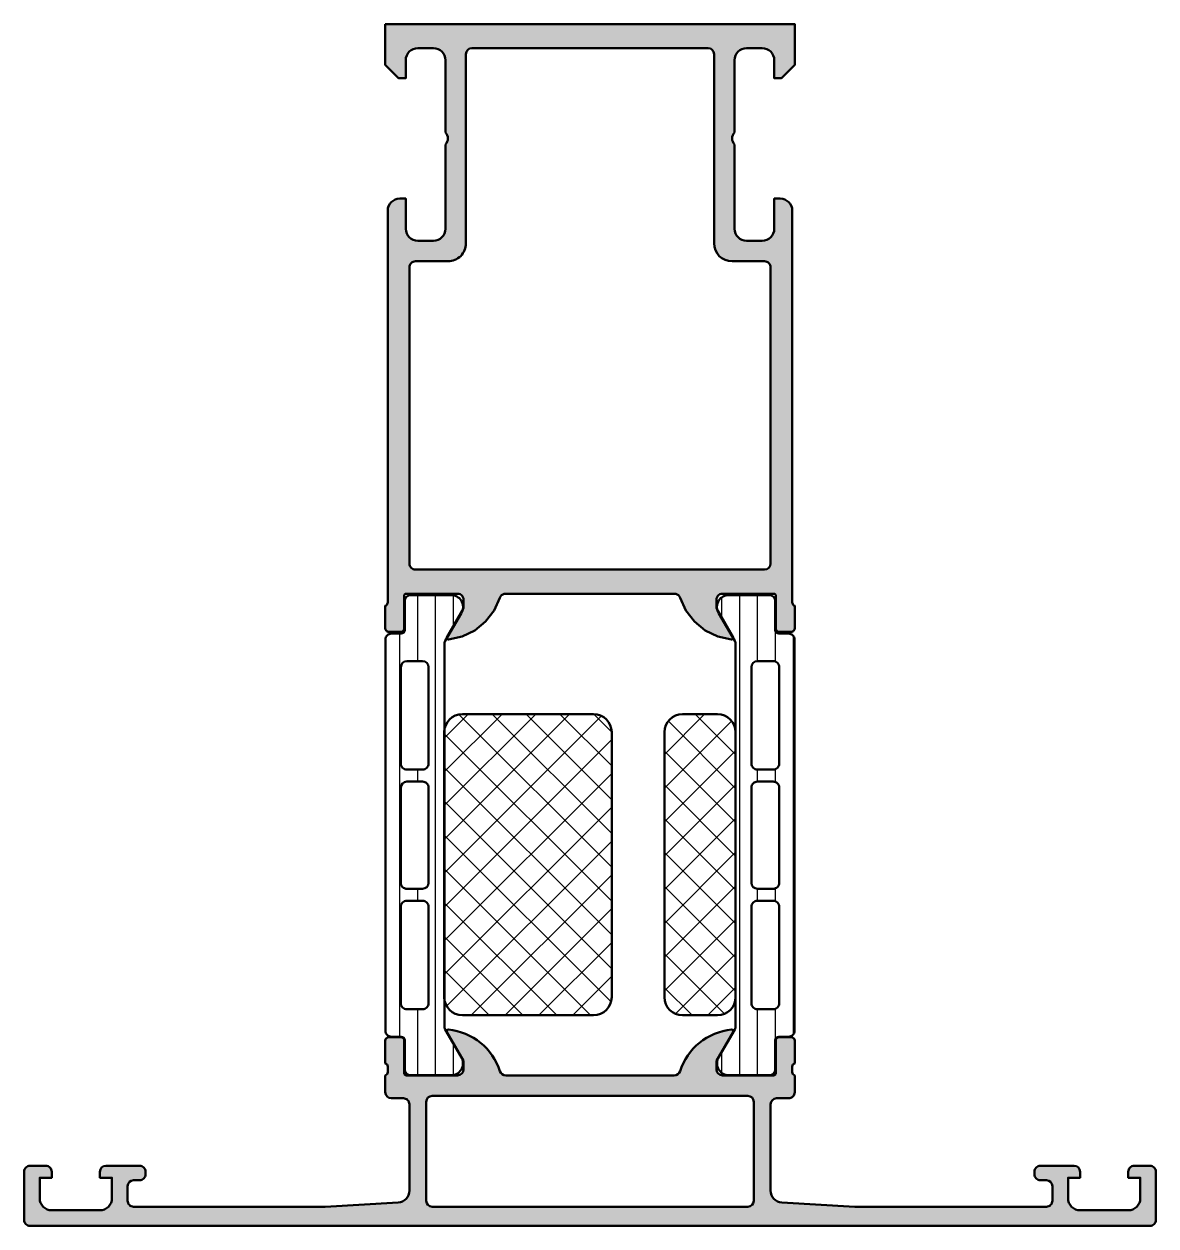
# Model space of a CAD drawing. Extents: x 0 to 94, y 0 to 99.8.
import ezdxf

# ---------------------------------------------------------------- set-up
doc = ezdxf.new("R2010")
doc.units = 0
for name, color, linetype, lineweight in [('0S-Alu contour', 7, 'Continuous', 50), ('0S-Alu hatch', 252, 'Continuous', 25), ('0S-Plastic contour', 254, 'Continuous', 50), ('0S-Plastic hatch', 253, 'Continuous', 25), ('0S-PT contour', 91, 'Continuous', 50), ('0S-PT hatch', 103, 'Continuous', 25)]:
    doc.layers.add(name, color=color, linetype=linetype, lineweight=lineweight)
pattern_1 = [(135, (0, 0), (-1.403165018917055, -1.403165018917055), []), (225, (0, 0), (1.403165018917055, -1.403165018917055), [])]
pattern_2 = [(90, (0, 0), (-1.4859, 0), [])]

# ---------------------------------------------------------------- blocks, each defined once
blk = doc.blocks.new('430560__6D61165A_B946_4975_8E1B_7352A24B1C4C_')
at = {"layer": '0S-PT hatch'}
h = blk.add_hatch(dxfattribs=at)
h.set_pattern_fill('ANSI37', color=256, scale=0.625, angle=90, style=0)
h.set_pattern_definition(pattern_1)
edge = h.paths.add_edge_path()
edge.add_line((48.80003180389762, 40.99999694789118), (48.80003180389762, 18.99999694789118))
edge.add_ellipse((47.30003002340711, 18.99999872838168), major_axis=(-1.500001780491563, 0), ratio=1, start_angle=90.00006800964701, end_angle=179.9999319815088, ccw=False)
edge.add_line((47.30003180389761, 17.49999694789117), (36.39999937897086, 17.49999694789117))
edge.add_ellipse((36.39999989636971, 18.99999746528953), major_axis=(-1.50000051739844, 0), ratio=1, start_angle=1.9766288971823087e-05, end_angle=89.99998023682679, ccw=False)
edge.add_line((34.89999937897136, 18.9999969478091), (34.89999937897135, 40.99999694789118))
edge.add_ellipse((36.40000305955864, 40.99999326730389), major_axis=(-1.500003680591806, 0), ratio=1, start_angle=270.0001405877524, end_angle=359.99985940963523, ccw=False)
edge.add_line((36.39999937897086, 42.49999694789118), (47.30003180389761, 42.49999694789117))
edge.add_ellipse((47.3000268600178, 40.99999200401136), major_axis=(-1.500004943887963, 0), ratio=1, start_angle=180.0001888423018, end_angle=269.99981115832384, ccw=False)
at = {"layer": '0S-PT contour', "color": 7}
for points in [[(36.39999937897086, 42.49999694789118), (47.30003180389761, 42.49999694789117)], [(34.89999937897136, 18.9999969478091), (34.89999937897135, 40.99999694789118)], [(48.80003180389762, 40.99999694789118), (48.80003180389762, 18.99999694789118)], [(47.30003180389761, 17.49999694789117), (36.39999937897086, 17.49999694789117)]]:
    blk.add_lwpolyline(points, dxfattribs=at)
at = {"layer": '0S-PT contour', "color": 7, "extrusion": (0, 0, -1)}
for centre, radius, start, end in [((-36.40000305955864, 40.99999326730389), 1.500003680591806, 0.0001405903647796, 89.99985941224762), ((-47.3000268600178, 40.99999200401136), 1.500004943887963, 90.00018884167616, 179.9998111576982), ((-36.39999989636971, 18.99999746528953), 1.50000051739844, 270.0000197631733, 359.999980233711), ((-47.30003002340711, 18.99999872838168), 1.500001780491563, 180.0000680184912, 269.999931990353)]:
    blk.add_arc(centre, radius, start, end, dxfattribs=at)
blk = doc.blocks.new('430560__B7C429FE_1D89_4C78_A382_8AA4DD3B0D63_')
at = {"layer": '0S-PT hatch'}
h = blk.add_hatch(dxfattribs=at)
h.set_pattern_fill('ANSI37', color=256, scale=0.625, angle=90, style=0)
h.set_pattern_definition(pattern_1)
edge = h.paths.add_edge_path()
edge.add_line((53.18995839927566, 40.99000000000002), (53.18995839927566, 18.99000000000003))
edge.add_arc((54.68996062712179, 18.99000222784616), 1.500002227847778, 180.0000850908697, 269.9999149026729)
edge.add_line((54.68995839927567, 17.49000000000004), (57.58999130103909, 17.49000000000004))
edge.add_arc((57.58999130103906, 18.99000000000007), 1.500000000000031, 270.0000000000011, 360)
edge.add_line((59.08999130103909, 18.99000000000006), (59.08999130103908, 40.99000000000003))
edge.add_arc((57.58999130103905, 40.99), 1.500000000000028, 0, 89.9999999999989)
edge.add_line((57.58999130103909, 42.49000000000004), (54.68995839927566, 42.49000000000004))
edge.add_arc((54.68996167113598, 40.98999672813971), 1.50000327186389, 90.00012497558582, 179.9998750220018)
at = {"layer": '0S-PT contour', "color": 7}
for points in [[(57.58999130103909, 42.49000000000004), (54.68995839927566, 42.49000000000004)], [(53.18995839927566, 40.99000000000002), (53.18995839927566, 18.99000000000003)], [(59.08999130103909, 18.99000000000006), (59.08999130103908, 40.99000000000003)], [(54.68995839927567, 17.49000000000004), (57.58999130103909, 17.49000000000004)]]:
    blk.add_lwpolyline(points, dxfattribs=at)
for centre, radius, start, end in [((54.68996167113598, 40.98999672813971), 1.50000327186389, 90.00012497558582, 179.9998750220018), ((57.58999130103905, 40.99), 1.500000000000028, 0, 89.9999999999989), ((54.68996062712179, 18.99000222784616), 1.500002227847778, 180.0000850908697, 269.9999149026729), ((57.58999130103906, 18.99000000000007), 1.500000000000031, 270.0000000000011, 0)]:
    blk.add_arc(centre, radius, start, end, dxfattribs=at)
blk = doc.blocks.new('284165__D8A637E0_8A10_4D8D_9037_0830DFDBB6BC___A80C3C3F_FB18_43BF_BC82_B404D1CFAD85_')
at = {"layer": '0S-Plastic hatch'}
h = blk.add_hatch(dxfattribs=at)
h.set_pattern_fill('ANSI31', color=256, scale=0.4680000000000001, angle=45, style=0)
h.set_pattern_definition(pattern_2)
edge = h.paths.add_edge_path()
edge.add_ellipse((31.32261409719171, 49.48629611517187), major_axis=(-0.2999999999999971, 0), ratio=1, start_angle=90.00000000000267, end_angle=180, ccw=False)
edge.add_line((31.32261409719172, 49.18629611517188), (30.51228276385837, 49.18629611517188))
edge.add_arc((30.51228008494917, 48.68629879408107), 0.499997321097979, 89.99969301797381, 180.0003069823849)
edge.add_line((30.01228276385837, 48.68629611516874), (30.00771342144433, 16.20999699999999))
edge.add_arc((30.50771074253513, 16.20999432109079), 0.4999973210979755, 179.999693017615, 270.0003069820266)
edge.add_line((30.50771342144433, 15.70999699999999), (31.31804475477765, 15.709997))
edge.add_ellipse((31.31804475477764, 15.40999699999997), major_axis=(-0.300000000000022, 0), ratio=1, start_angle=180, end_angle=269.99999999999795, ccw=False)
edge.add_line((31.61804475477766, 15.40999699999998), (31.61771280438064, 13.00999861706365))
edge.add_arc((32.11770878181922, 13.00999597743857), 0.4999959774455549, 179.9996975182267, 270.0003024811851)
edge.add_line((32.11771142144428, 12.50999999999998), (35.59425291954381, 12.50999999999999))
edge.add_arc((35.45194227055245, 13.49981807472284), 0.9999960709244795, 278.1816080518998, 392.7270160998408)
edge.add_line((36.2931949195438, 14.040453), (34.97472520505715, 16.32410984675018))
edge.add_ellipse((35.40773792178805, 16.57410982104976), major_axis=(-0.5000000000004576, 0), ratio=1, start_angle=5.991033771124421e-05, end_angle=29.999996599317228, ccw=False)
edge.add_line((34.90773792178786, 16.57410929823341), (34.91230726420184, 48.32218381689068))
edge.add_ellipse((35.41230726420175, 48.32218329412201), major_axis=(-0.5000000000001809, 0), ratio=1, start_angle=330.0000034006532, end_angle=359.9999401018306, ccw=False)
edge.add_line((34.97929454747123, 48.57218326842168), (36.29776426195781, 50.85584011517187))
edge.add_arc((35.4565116129665, 51.39647504044904), 0.9999960709244614, 327.2729839001573, 441.8183919480984)
edge.add_line((35.59882226195788, 52.38629311517187), (32.12228076385836, 52.38629311517187))
edge.add_arc((32.12227812423328, 51.88629713773328), 0.499995977445562, 89.9996975188133, 180.0003024817733)
edge.add_line((31.62228214679469, 51.88629449810308), (31.62261409719171, 49.48629611517187))
edge = h.paths.add_edge_path()
edge.add_line((33.59333106578143, 46.3968565564249), (33.59333106578143, 38.39687486732099))
edge.add_ellipse((33.09333470513811, 38.39687122796433), major_axis=(-0.4999963606565677, 0), ratio=1, start_angle=89.9995829574089, end_angle=180.0004170428646, ccw=False)
edge.add_line((33.09333106578143, 37.89687486732101), (31.79333695951354, 37.89687486732101))
edge.add_ellipse((31.79332038671673, 38.39687486913399), major_axis=(-0.5000000020876421, 0), ratio=1, start_angle=0, end_angle=90.00189910261668, ccw=False)
edge.add_line((31.29332038462909, 38.39687486913399), (31.29332038462909, 46.39688707400302))
edge.add_ellipse((31.79330512584, 46.39688707400822), major_axis=(-0.4999847412109091, 0), ratio=1, start_angle=270, end_angle=360, ccw=False)
edge.add_line((31.79330512584, 46.89687181521914), (33.0933158069924, 46.89687181521914))
edge.add_ellipse((33.0933158069924, 46.39685655643011), major_axis=(-0.5000152587890412, 0), ratio=1, start_angle=180, end_angle=270, ccw=False)
edge = h.paths.add_edge_path()
edge.add_line((33.59333106578143, 36.39687486731582), (33.59333106578143, 28.49687486731582))
edge.add_ellipse((33.09333106578142, 28.49687486732101), major_axis=(-0.5000000000000107, 0), ratio=1, start_angle=90.00000000119292, end_angle=180, ccw=False)
edge.add_line((33.09333106579183, 27.996874867321), (31.79332038463949, 27.996874867321))
edge.add_ellipse((31.79332038462908, 28.496874867321), major_axis=(-0.4999999999999965, 0), ratio=1, start_angle=0, end_angle=90.0000000011924, ccw=False)
edge.add_line((31.29332038462909, 28.496874867321), (31.29332038462909, 36.39687486731581))
edge.add_ellipse((31.79332038462909, 36.39687486732101), major_axis=(-0.5, 0), ratio=1, start_angle=270, end_angle=360, ccw=False)
edge.add_line((31.79332038462909, 36.89687486732101), (33.09333106578143, 36.89687486732101))
edge.add_ellipse((33.09333106578144, 36.39687486732102), major_axis=(-0.4999999999999929, 0), ratio=1, start_angle=180, end_angle=270.00000000000165, ccw=False)
edge = h.paths.add_edge_path()
edge.add_line((33.59333106577103, 26.49687486732099), (33.59333106577103, 18.49687791943328))
edge.add_ellipse((33.09333470512765, 18.49687428007665), major_axis=(-0.4999963606566175, 0), ratio=1, start_angle=89.99958295741459, end_angle=180.0004170428646, ccw=False)
edge.add_line((33.09333106577103, 17.99687791943328), (31.79333695950314, 17.99687791943328))
edge.add_ellipse((31.79332038670632, 18.49687792124625), major_axis=(-0.500000002087635, 0), ratio=1, start_angle=0, end_angle=90.00189910261747, ccw=False)
edge.add_line((31.29332038461869, 18.49687792124625), (31.29332038461869, 26.4968748673158))
edge.add_ellipse((31.793320386776, 26.49687486543835), major_axis=(-0.5000000021573149, 0), ratio=1, start_angle=269.9981009105036, end_angle=360, ccw=False)
edge.add_line((31.79333695945832, 26.99687486732101), (33.09333106577105, 26.99687486732102))
edge.add_ellipse((33.09333470512777, 26.49687850667776), major_axis=(-0.4999963606565038, 0), ratio=1, start_angle=179.9995829571355, end_angle=270.00041704259513, ccw=False)
at = {"layer": '0S-Alu contour', "color": 7}
for points in [[(31.29332038462909, 38.39687486913399), (31.29332038462909, 46.39688707400302)], [(31.79330512584, 46.89687181521914), (33.0933158069924, 46.89687181521914)], [(33.59333106578143, 46.3968565564249), (33.59333106578143, 38.39687486732099)], [(33.09333106578143, 37.89687486732101), (31.79333695951354, 37.89687486732101)], [(31.29332038462909, 28.496874867321), (31.29332038462909, 36.39687486731581)], [(31.79332038462909, 36.89687486732101), (33.09333106578143, 36.89687486732101)], [(33.59333106578143, 36.39687486731582), (33.59333106578143, 28.49687486731582)], [(33.09333106579183, 27.996874867321), (31.79332038463949, 27.996874867321)], [(31.79333695945832, 26.99687486732101), (33.09333106577105, 26.99687486732102)], [(31.29332038461869, 18.49687792124625), (31.29332038461869, 26.4968748673158)], [(33.59333106577103, 26.49687486732099), (33.59333106577103, 18.49687791943328)], [(33.09333106577103, 17.99687791943328), (31.79333695950314, 17.99687791943328)]]:
    blk.add_lwpolyline(points, dxfattribs=at)
at = {"layer": '0S-Alu contour', "color": 7, "extrusion": (0, 0, -1)}
for centre, radius, start, end in [((-31.79330512584, 46.39688707400822), 0.4999847412109091, 0, 90), ((-33.0933158069924, 46.39685655643011), 0.5000152587890412, 90, 180), ((-31.79332038671673, 38.39687486913399), 0.5000000020876421, 269.9981008973833, 0), ((-33.09333470513811, 38.39687122796433), 0.4999963606565677, 179.9995829571354, 270.0004170425911), ((-31.79332038462909, 36.39687486732101), 0.5, 0, 90), ((-33.09333106578144, 36.39687486732102), 0.4999999999999929, 89.99999999999837, 180), ((-31.79332038462908, 28.496874867321), 0.4999999999999965, 269.9999999988076, 0), ((-33.09333106578142, 28.49687486732101), 0.5000000000000107, 180, 269.9999999988071), ((-31.793320386776, 26.49687486543835), 0.5000000021573149, 0, 90.00189908949643), ((-33.09333470512777, 26.49687850667776), 0.4999963606565038, 89.9995829574049, 180.0004170428646), ((-31.79332038670632, 18.49687792124625), 0.500000002087635, 269.9981008973825, 0), ((-33.09333470512765, 18.49687428007665), 0.4999963606566175, 179.9995829571354, 270.0004170425854)]:
    blk.add_arc(centre, radius, start, end, dxfattribs=at)
at = {"layer": '0S-Plastic contour', "color": 7}
for points in [[(35.59882226195788, 52.38629311517187), (32.12228076385836, 52.38629311517187)], [(31.62228214679469, 51.88629449810308), (31.62261409719171, 49.48629611517187)], [(34.97929454747123, 48.57218326842168), (36.29776426195781, 50.85584011517187)], [(31.32261409719172, 49.18629611517188), (30.51228276385837, 49.18629611517188)], [(30.01228276385837, 48.68629611516874), (30.00771342144433, 16.20999699999999)], [(34.90773792178786, 16.57410929823341), (34.91230726420184, 48.32218381689068)], [(36.2931949195438, 14.040453), (34.97472520505715, 16.32410984675018)], [(30.50771342144433, 15.70999699999999), (31.31804475477765, 15.709997)], [(31.61804475477766, 15.40999699999998), (31.61771280438064, 13.00999861706365)], [(32.11771142144428, 12.50999999999998), (35.59425291954381, 12.50999999999999)]]:
    blk.add_lwpolyline(points, dxfattribs=at)
for centre, radius, start, end in [((32.12227812423328, 51.88629713773328), 0.499995977445562, 89.9996975188133, 180.0003024817733), ((35.4565116129665, 51.39647504044904), 0.9999960709244614, 327.2729839001573, 81.81839194809844), ((30.51228008494917, 48.68629879408107), 0.499997321097979, 89.99969301797381, 180.0003069823849), ((30.50771074253513, 16.20999432109079), 0.4999973210979755, 179.999693017615, 270.0003069820266), ((35.45194227055245, 13.49981807472284), 0.9999960709244795, 278.1816080518998, 32.72701609984075), ((32.11770878181922, 13.00999597743857), 0.4999959774455549, 179.9996975182267, 270.0003024811851)]:
    blk.add_arc(centre, radius, start, end, dxfattribs=at)
at = {"layer": '0S-Plastic contour', "color": 7, "extrusion": (0, 0, -1)}
for centre, radius, start, end in [((-31.32261409719171, 49.48629611517187), 0.2999999999999971, 180, 269.9999999999973), ((-35.41230726420175, 48.32218329412201), 0.5000000000001809, 5.98981694121e-05, 29.99999659934678), ((-35.40773792178805, 16.57410982104976), 0.5000000000004576, 330.0000034006828, 359.9999400896623), ((-31.31804475477764, 15.40999699999997), 0.300000000000022, 90.00000000000205, 180)]:
    blk.add_arc(centre, radius, start, end, dxfattribs=at)
blk = doc.blocks.new('284165__783001E0_84D6_4BA3_9C60_C433AE9130FB___A69C8501_555B_4ABC_91E4_DB5B68821771_')
at = {"layer": '0S-Plastic hatch'}
h = blk.add_hatch(dxfattribs=at)
h.set_pattern_fill('ANSI31', color=256, scale=0.4680000000000001, angle=45, style=0)
h.set_pattern_definition(pattern_2)
edge = h.paths.add_edge_path()
edge.add_line((62.38193426438738, 15.409997), (62.38226621478441, 13.00999861706367))
edge.add_ellipse((61.88227023734583, 13.00999597743857), major_axis=(-0.4999959774455478, 0), ratio=1, start_angle=89.99969751881412, end_angle=180.0003024817733, ccw=False)
edge.add_line((61.88226759772075, 12.50999999999999), (58.40572609962123, 12.51000000000001))
edge.add_ellipse((58.54803674861257, 13.49981807472287), major_axis=(-0.9999960709244792, 0), ratio=1, start_angle=-32.72701609984102, end_angle=81.81839194810101, ccw=False)
edge.add_line((57.70678409962123, 14.04045300000003), (59.02525381410788, 16.3241098467502))
edge.add_arc((58.59224109865349, 16.57410982085669), 0.4999999987984319, 330.0000033467074, 359.9999401200876)
edge.add_line((59.09224109745164, 16.57410929829439), (59.08767175496319, 48.3221838168907))
edge.add_arc((58.58767175488548, 48.32218329411197), 0.5000000000779853, 5.98981694121e-05, 29.99999659588787)
edge.add_line((59.02068447169848, 48.57218326842438), (57.70221475720723, 50.85584011517188))
edge.add_ellipse((58.54346740619854, 51.39647504044906), major_axis=(-0.9999960709244614, 0), ratio=1, start_angle=-81.81839194809828, end_angle=32.72701609984267, ccw=False)
edge.add_line((58.40115675720716, 52.3862931151719), (61.87769825530669, 52.3862931151719))
edge.add_ellipse((61.87770089493172, 51.88629713773328), major_axis=(-0.4999959774455833, 0), ratio=1, start_angle=179.9996975182268, end_angle=270.0003024811818, ccw=False)
edge.add_line((62.37769687237033, 51.88629449810308), (62.37736492197334, 49.4862961151719))
edge.add_arc((62.67736492197336, 49.48629611517193), 0.3000000000000185, 180, 269.9999999999932)
edge.add_line((62.67736492197332, 49.18629611517191), (63.48769625530668, 49.18629611517189))
edge.add_ellipse((63.48769893421582, 48.68629879408108), major_axis=(-0.4999973210980074, 0), ratio=1, start_angle=179.9996930176151, end_angle=270.00030698202045, ccw=False)
edge.add_line((63.98769625530665, 48.68629611516875), (63.99226559772071, 16.20999700000002))
edge.add_ellipse((63.4922682766299, 16.20999432109085), major_axis=(-0.4999973210979932, 0), ratio=1, start_angle=89.99969301797552, end_angle=180.000306982385, ccw=False)
edge.add_line((63.49226559772072, 15.70999700000004), (62.68193426438739, 15.70999700000002))
edge.add_arc((62.68193426438739, 15.40999700000001), 0.3000000000000131, 90, 180)
edge = h.paths.add_edge_path()
edge.add_line((62.70665863453595, 38.39687486731589), (62.70665863453595, 46.39688707400305))
edge.add_arc((62.20667389332509, 46.39688707400828), 0.4999847412108807, 0, 90.00000000000487)
edge.add_line((62.20667389332504, 46.89687181521915), (60.90666321217264, 46.89687181521917))
edge.add_arc((60.90666321217265, 46.39685655643013), 0.5000152587890412, 90.00000000000081, 180)
edge.add_line((60.40664795338361, 46.39685655642492), (60.40664795338362, 38.39687486732343))
edge.add_arc((60.90664431402695, 38.39687122796436), 0.4999963606565677, 179.9995829571354, 270.0004170425894)
edge.add_line((60.90664795338361, 37.89687486732103), (62.2066420596515, 37.89687486732102))
edge.add_arc((62.20665863244832, 38.396874869134), 0.5000000020876314, 269.9981008973821, 360)
edge = h.paths.add_edge_path()
edge.add_line((62.70665863453595, 28.49687486731583), (62.70665863453595, 36.39687486731583))
edge.add_arc((62.20665863453596, 36.39687486732105), 0.4999999999999858, 0, 90.00000000000081)
edge.add_line((62.20665863453596, 36.89687486732103), (60.90664795338361, 36.89687486732103))
edge.add_arc((60.90664795338359, 36.39687486732105), 0.4999999999999858, 89.99999999999837, 180)
edge.add_line((60.40664795338361, 36.39687486731585), (60.40664795338361, 28.49687486732104))
edge.add_arc((60.90664795338362, 28.49687486732104), 0.5000000000000107, 180, 269.9999999988071)
edge.add_line((60.90664795337321, 27.99687486732103), (62.20665863452556, 27.99687486732103))
edge.add_arc((62.20665863453596, 28.49687486732103), 0.5, 269.999999998808, 360)
edge = h.paths.add_edge_path()
edge.add_line((62.70665863454635, 18.49687791942816), (62.70665863454635, 26.49687486731583))
edge.add_arc((62.20665863238902, 26.49687486543836), 0.5000000021573185, 0, 90.00189908949478)
edge.add_line((62.20664205970672, 26.99687486732103), (60.90664795339399, 26.99687486732104))
edge.add_arc((60.90664431403727, 26.49687850667778), 0.4999963606565038, 89.9995829574049, 180.0004170428646)
edge.add_line((60.40664795339401, 26.49687486732102), (60.40664795339402, 18.49687791943576))
edge.add_arc((60.90664431403742, 18.4968742800767), 0.4999963606566423, 179.9995829571354, 270.0004170425813)
edge.add_line((60.90664795339401, 17.9968779194333), (62.2066420596619, 17.99687791943329))
edge.add_arc((62.20665863245874, 18.49687792124625), 0.5000000020876172, 269.9981008973805, 360)
at = {"layer": '0S-Alu contour', "color": 7}
for points in [[(60.40664795338361, 46.39685655642492), (60.40664795338362, 38.39687486732343)], [(62.20667389332504, 46.89687181521915), (60.90666321217264, 46.89687181521917)], [(62.70665863453595, 38.39687486731589), (62.70665863453595, 46.39688707400305)], [(60.90664795338361, 37.89687486732103), (62.2066420596515, 37.89687486732102)], [(60.40664795338361, 36.39687486731585), (60.40664795338361, 28.49687486732104)], [(62.20665863453596, 36.89687486732103), (60.90664795338361, 36.89687486732103)], [(62.70665863453595, 28.49687486731583), (62.70665863453595, 36.39687486731583)], [(60.90664795337321, 27.99687486732103), (62.20665863452556, 27.99687486732103)], [(62.20664205970672, 26.99687486732103), (60.90664795339399, 26.99687486732104)], [(60.40664795339401, 26.49687486732102), (60.40664795339402, 18.49687791943576)], [(62.70665863454635, 18.49687791942816), (62.70665863454635, 26.49687486731583)], [(60.90664795339401, 17.9968779194333), (62.2066420596619, 17.99687791943329)]]:
    blk.add_lwpolyline(points, dxfattribs=at)
for centre, radius, start, end in [((60.90666321217265, 46.39685655643013), 0.5000152587890412, 90.00000000000081, 180), ((62.20667389332509, 46.39688707400828), 0.4999847412108807, 0, 90.00000000000487), ((60.90664431402695, 38.39687122796436), 0.4999963606565677, 179.9995829571354, 270.0004170425894), ((62.20665863244832, 38.396874869134), 0.5000000020876314, 269.9981008973821, 0), ((60.90664795338359, 36.39687486732105), 0.4999999999999858, 89.99999999999837, 180), ((62.20665863453596, 36.39687486732105), 0.4999999999999858, 0, 90.00000000000081), ((60.90664795338362, 28.49687486732104), 0.5000000000000107, 180, 269.9999999988071), ((62.20665863453596, 28.49687486732103), 0.5, 269.999999998808, 0), ((60.90664431403727, 26.49687850667778), 0.4999963606565038, 89.9995829574049, 180.0004170428646), ((62.20665863238902, 26.49687486543836), 0.5000000021573185, 0, 90.00189908949478), ((60.90664431403742, 18.4968742800767), 0.4999963606566423, 179.9995829571354, 270.0004170425813), ((62.20665863245874, 18.49687792124625), 0.5000000020876172, 269.9981008973805, 0)]:
    blk.add_arc(centre, radius, start, end, dxfattribs=at)
at = {"layer": '0S-Plastic contour', "color": 7}
for points in [[(58.40115675720716, 52.3862931151719), (61.87769825530669, 52.3862931151719)], [(62.37769687237033, 51.88629449810308), (62.37736492197334, 49.4862961151719)], [(59.02068447169848, 48.57218326842438), (57.70221475720723, 50.85584011517188)], [(62.67736492197332, 49.18629611517191), (63.48769625530668, 49.18629611517189)], [(59.09224109745164, 16.57410929829439), (59.08767175496319, 48.3221838168907)], [(63.98769625530665, 48.68629611516875), (63.99226559772071, 16.20999700000002)], [(57.70678409962123, 14.04045300000003), (59.02525381410788, 16.3241098467502)], [(62.38193426438738, 15.409997), (62.38226621478441, 13.00999861706367)], [(63.49226559772072, 15.70999700000004), (62.68193426438739, 15.70999700000002)], [(61.88226759772075, 12.50999999999999), (58.40572609962123, 12.51000000000001)]]:
    blk.add_lwpolyline(points, dxfattribs=at)
at = {"layer": '0S-Plastic contour', "color": 7, "extrusion": (0, 0, -1)}
for centre, radius, start, end in [((-58.54346740619854, 51.39647504044906), 0.9999960709244614, 327.2729839001573, 81.81839194809844), ((-61.87770089493172, 51.88629713773328), 0.4999959774455833, 89.9996975188182, 180.0003024817733), ((-63.48769893421582, 48.68629879408108), 0.4999973210980074, 89.99969301797952, 180.0003069823849), ((-63.4922682766299, 16.20999432109085), 0.4999973210979932, 179.999693017615, 270.0003069820245), ((-58.54803674861257, 13.49981807472287), 0.9999960709244792, 278.181608051899, 32.72701609984101), ((-61.88227023734583, 13.00999597743857), 0.4999959774455478, 179.9996975182267, 270.0003024811859)]:
    blk.add_arc(centre, radius, start, end, dxfattribs=at)
at = {"layer": '0S-Plastic contour', "color": 7}
for centre, radius, start, end in [((62.67736492197336, 49.48629611517193), 0.3000000000000185, 180, 269.9999999999932), ((58.58767175488548, 48.32218329411197), 0.5000000000779853, 5.98981694121e-05, 29.99999659588787), ((58.59224109865349, 16.57410982085669), 0.4999999987984319, 330.0000033467074, 359.9999401200876), ((62.68193426438739, 15.40999700000001), 0.3000000000000131, 90, 180)]:
    blk.add_arc(centre, radius, start, end, dxfattribs=at)
blk = doc.blocks.new('430180__8BBEAC14_61D9_4ADE_99A9_2E2CD71412DA_')
at = {"layer": '0S-Alu hatch'}
h = blk.add_hatch(color=256, dxfattribs=at)
edge = h.paths.add_edge_path()
edge.add_line((29.99999266440523, 99.80000000000005), (29.99999266440523, 96.39999999998675))
edge.add_line((29.99999266440523, 96.39999999998675), (31.09999266440514, 95.29999999998684))
edge.add_line((31.09999266440514, 95.29999999998684), (31.69999266440505, 95.29999999998684))
edge.add_line((31.69999266440505, 95.29999999998684), (31.69999266440505, 96.79999999998685))
edge.add_ellipse((32.69999266440506, 96.79999999998682), major_axis=(-1.000000000000014, 0), ratio=1, start_angle=269.9999999999992, end_angle=360, ccw=False)
edge.add_line((32.69999266440507, 97.79999999998684), (33.999992664405, 97.79999999998684))
edge.add_ellipse((33.99999266440513, 96.79999999998677), major_axis=(-1.000000000000085, 0), ratio=1, start_angle=180, end_angle=270.00000000000773, ccw=False)
edge.add_line((34.99999266440523, 96.79999999998674), (34.99999266440523, 90.79999999998685))
edge.add_ellipse((34.47499266440527, 90.29999999998684), major_axis=(-0.7249999999999732, 0), ratio=1, start_angle=136.3971810272944, end_angle=223.6028189727057, ccw=False)
edge.add_line((34.99999266440523, 89.79999999998685), (34.99999266440523, 82.79999999998684))
edge.add_ellipse((33.99999266440524, 82.79999999998684), major_axis=(-0.9999999999999928, 0), ratio=1, start_angle=89.9999999999996, end_angle=180, ccw=False)
edge.add_line((33.99999266440523, 81.79999999998685), (32.69999266440505, 81.79999999998662))
edge.add_ellipse((32.69999266440514, 82.79999999998674), major_axis=(-1.000000000000099, 0), ratio=1, start_angle=0, end_angle=89.99999999999432, ccw=False)
edge.add_line((31.69999266440505, 82.79999999998674), (31.69999266440505, 85.29999999998684))
edge.add_line((31.69999266440505, 85.29999999998684), (31.19999266440505, 85.29999999998684))
edge.add_arc((31.19999266440505, 84.29999999998685), 1, 90, 180)
edge.add_line((30.19999266440505, 84.29999999998685), (30.1999890855034, 51.77415210667088))
edge.add_line((30.1999890855034, 51.77415210667088), (30.19201280337734, 51.70203030664805))
edge.add_line((30.19201280337734, 51.70203030664805), (30.16570358070075, 51.63440634701136))
edge.add_line((30.16570358070075, 51.63440634701136), (30.12284192685275, 51.57585676336964))
edge.add_line((30.12284192685275, 51.57585676336964), (30.06632855759287, 51.5303439716527))
edge.add_line((30.06632855759287, 51.5303439716527), (29.99998808550342, 51.50094810667074))
edge.add_line((29.99998808550342, 51.50094810667074), (29.99998808550319, 49.62093710666384))
edge.add_line((29.99998808550319, 49.62093710666384), (30.00750971184877, 49.55418082647542))
edge.add_line((30.00750971184877, 49.55418082647542), (30.02969742513227, 49.49077198492649))
edge.add_line((30.02969742513227, 49.49077198492649), (30.06543864076278, 49.43389016610382))
edge.add_line((30.06543864076278, 49.43389016610382), (30.11294114494607, 49.38638766192098))
edge.add_line((30.11294114494607, 49.38638766192098), (30.16982296376724, 49.35064644629149))
edge.add_line((30.16982296376724, 49.35064644629149), (30.23323180531813, 49.32845873300705))
edge.add_line((30.23323180531813, 49.32845873300705), (30.29998808550431, 49.32093710666169))
edge.add_line((30.29998808550431, 49.32093710666169), (31.27996240454721, 49.32093710666215))
edge.add_line((31.27996240454721, 49.32093710666215), (31.35760811807652, 49.33115935877488))
edge.add_line((31.35760811807652, 49.33115935877488), (31.42996240454596, 49.3611294855262))
edge.add_line((31.42996240454596, 49.3611294855262), (31.49209443890186, 49.40880507230558))
edge.add_line((31.49209443890186, 49.40880507230558), (31.53977002568078, 49.47093710666132))
edge.add_line((31.53977002568078, 49.47093710666132), (31.56974015243256, 49.54329139313158))
edge.add_line((31.56974015243256, 49.54329139313158), (31.57996240454622, 49.62093710666225))
edge.add_line((31.57996240454622, 49.62093710666225), (31.57996240454622, 52.38093510666161))
edge.add_line((31.57996240454622, 52.38093510666161), (31.58405209069016, 52.41199163928586))
edge.add_line((31.58405209069016, 52.41199163928586), (31.59603970609305, 52.44093176417149))
edge.add_line((31.59603970609305, 52.44093176417149), (31.61510847327546, 52.465783642763))
edge.add_line((31.61510847327546, 52.465783642763), (31.63995913971391, 52.48485398961271))
edge.add_line((31.63995913971391, 52.48485398961271), (31.66889850254987, 52.49684344456554))
edge.add_line((31.66889850254987, 52.49684344456554), (31.69995477515195, 52.50093510480481))
edge.add_line((31.69995477515195, 52.50093510480481), (35.99997282805316, 52.50093510666177))
edge.add_line((35.99997282805316, 52.50093510666177), (36.11123640523988, 52.48840473010189))
edge.add_line((36.11123640523988, 52.48840473010189), (36.2169215369222, 52.45142842841627))
edge.add_line((36.2169215369222, 52.45142842841627), (36.31172801154801, 52.39186059889272))
edge.add_line((36.31172801154801, 52.39186059889272), (36.39090119273485, 52.31268862578406))
edge.add_line((36.39090119273485, 52.31268862578406), (36.45047046888385, 52.21788306010366))
edge.add_line((36.45047046888385, 52.21788306010366), (36.48744838319357, 52.11219849264702))
edge.add_line((36.48744838319357, 52.11219849264702), (36.49998045750062, 52.00093510667223))
edge.add_line((36.49998045750062, 52.00093510667223), (36.49998045750135, 51.30093815841911))
edge.add_line((36.49998045750135, 51.30093815841911), (35.11173582859462, 48.89641240158375))
edge.add_line((35.11173582859462, 48.89641240158375), (35.10140666410871, 48.86171319778862))
edge.add_line((35.10140666410871, 48.86171319778862), (35.10038574419215, 48.82552363982613))
edge.add_line((35.10038574419215, 48.82552363982613), (35.10874228513058, 48.79029730583336))
edge.add_line((35.10874228513058, 48.79029730583336), (35.1259097305117, 48.75842246933261))
edge.add_line((35.1259097305117, 48.75842246933261), (35.15072416258997, 48.7320601791515))
edge.add_line((35.15072416258997, 48.7320601791515), (35.18150321353963, 48.71299774473897))
edge.add_line((35.18150321353963, 48.71299774473897), (35.21616012654571, 48.70252756022781))
edge.add_line((35.21616012654571, 48.70252756022781), (35.25234523367686, 48.7013594827484))
edge.add_line((35.25234523367686, 48.7013594827484), (36.38591670757199, 48.94839388754173))
edge.add_line((36.38591670757199, 48.94839388754173), (37.43203856389894, 49.45003055416224))
edge.add_line((37.43203856389894, 49.45003055416224), (38.33438717159609, 50.17926115813367))
edge.add_line((38.33438717159609, 50.17926115813367), (39.04437971045084, 51.09682362377393))
edge.add_line((39.04437971045084, 51.09682362377393), (39.52378989012152, 52.15331601049935))
edge.add_line((39.52378989012152, 52.15331601049935), (39.5768826218077, 52.26732946485909))
edge.add_line((39.5768826218077, 52.26732946485909), (39.65674605845427, 52.36448777598032))
edge.add_line((39.65674605845427, 52.36448777598032), (39.75832740406213, 52.4386439365938))
edge.add_line((39.75832740406213, 52.4386439365938), (39.87519981503647, 52.4851062383653))
edge.add_line((39.87519981503647, 52.4851062383653), (39.99998104100863, 52.50093663254559))
edge.add_line((39.99998104100863, 52.50093663254559), (54.00001039158363, 52.50093663254627))
edge.add_line((54.00001039158363, 52.50093663254627), (54.12479161755212, 52.48510623836621))
edge.add_line((54.12479161755212, 52.48510623836621), (54.24166402852481, 52.43864393659497))
edge.add_line((54.24166402852481, 52.43864393659497), (54.34324537413471, 52.36448777598012))
edge.add_line((54.34324537413471, 52.36448777598012), (54.42310881078103, 52.26732946485974))
edge.add_line((54.42310881078103, 52.26732946485974), (54.47620154248202, 52.15331601048918))
edge.add_line((54.47620154248202, 52.15331601048918), (54.95561172213754, 51.0968236237739))
edge.add_line((54.95561172213754, 51.0968236237739), (55.66560426099204, 50.17926115813437))
edge.add_line((55.66560426099204, 50.17926115813437), (56.56795286868939, 49.4500305541629))
edge.add_line((56.56795286868939, 49.4500305541629), (57.61407472501559, 48.94839388754265))
edge.add_line((57.61407472501559, 48.94839388754265), (58.74764619891172, 48.70135948274885))
edge.add_line((58.74764619891172, 48.70135948274885), (58.78383130604155, 48.70252756022849))
edge.add_line((58.78383130604155, 48.70252756022849), (58.8184882190499, 48.71299774473989))
edge.add_line((58.8184882190499, 48.71299774473989), (58.84926726999797, 48.73206017915148))
edge.add_line((58.84926726999797, 48.73206017915148), (58.87408170207706, 48.75842246933307))
edge.add_line((58.87408170207706, 48.75842246933307), (58.89124914745753, 48.79029730583518))
edge.add_line((58.89124914745753, 48.79029730583518), (58.89960568839637, 48.8255236398275))
edge.add_line((58.89960568839637, 48.8255236398275), (58.89858476847985, 48.86171319778928))
edge.add_line((58.89858476847985, 48.86171319778928), (58.88825560399411, 48.89641240158296))
edge.add_line((58.88825560399411, 48.89641240158296), (57.50001097508763, 51.30093815841913))
edge.add_line((57.50001097508763, 51.30093815841913), (57.50001097508789, 52.0009351066729))
edge.add_line((57.50001097508789, 52.0009351066729), (57.51254304939536, 52.11219849264738))
edge.add_line((57.51254304939536, 52.11219849264738), (57.54952096370482, 52.21788306010594))
edge.add_line((57.54952096370482, 52.21788306010594), (57.60909023985369, 52.31268862578507))
edge.add_line((57.60909023985369, 52.31268862578507), (57.68826342104009, 52.39186059889267))
edge.add_line((57.68826342104009, 52.39186059889267), (57.78306989566593, 52.45142842841694))
edge.add_line((57.78306989566593, 52.45142842841694), (57.88875502734893, 52.48840473010186))
edge.add_line((57.88875502734893, 52.48840473010186), (58.00001860453682, 52.50093510666245))
edge.add_line((58.00001860453682, 52.50093510666245), (62.3000366574372, 52.50093510480549))
edge.add_line((62.3000366574372, 52.50093510480549), (62.33109293003693, 52.49684344456666))
edge.add_line((62.33109293003693, 52.49684344456666), (62.36003229287351, 52.48485398961368))
edge.add_line((62.36003229287351, 52.48485398961368), (62.38488295931301, 52.46578364276463))
edge.add_line((62.38488295931301, 52.46578364276463), (62.40395172649485, 52.44093176417189))
edge.add_line((62.40395172649485, 52.44093176417189), (62.41593934189811, 52.41199163928768))
edge.add_line((62.41593934189811, 52.41199163928768), (62.42002902804234, 52.38093510666094))
edge.add_line((62.42002902804234, 52.38093510666094), (62.42002902804236, 49.62093710666273))
edge.add_line((62.42002902804236, 49.62093710666273), (62.43025128015549, 49.54329139313094))
edge.add_line((62.43025128015549, 49.54329139313094), (62.46022140690687, 49.47093710666222))
edge.add_line((62.46022140690687, 49.47093710666222), (62.50789699368647, 49.40880507230698))
edge.add_line((62.50789699368647, 49.40880507230698), (62.57002902804288, 49.36112948552711))
edge.add_line((62.57002902804288, 49.36112948552711), (62.64238331451091, 49.33115935877579))
edge.add_line((62.64238331451091, 49.33115935877579), (62.72002902804203, 49.32093710666261))
edge.add_line((62.72002902804203, 49.32093710666261), (63.70000334708689, 49.32093710666261))
edge.add_line((63.70000334708689, 49.32093710666261), (63.76675962727216, 49.32845873300796))
edge.add_line((63.76675962727216, 49.32845873300796), (63.8301684688204, 49.35064644629195))
edge.add_line((63.8301684688204, 49.35064644629195), (63.8870502876434, 49.38638766192231))
edge.add_line((63.8870502876434, 49.38638766192231), (63.93455279182498, 49.43389016610456))
edge.add_line((63.93455279182498, 49.43389016610456), (63.97029400745629, 49.49077198492766))
edge.add_line((63.97029400745629, 49.49077198492766), (63.99248172073931, 49.55418082647482))
edge.add_line((63.99248172073931, 49.55418082647482), (64.00000334708534, 49.62093710666294))
edge.add_line((64.00000334708534, 49.62093710666294), (64.00000334708511, 51.50094810667117))
edge.add_line((64.00000334708511, 51.50094810667117), (63.93366287499569, 51.53034397165315))
edge.add_line((63.93366287499569, 51.53034397165315), (63.87714950573542, 51.57585676336932))
edge.add_line((63.87714950573542, 51.57585676336932), (63.83428785188815, 51.63440634701084))
edge.add_line((63.83428785188815, 51.63440634701084), (63.80797862921096, 51.70203030664866))
edge.add_line((63.80797862921096, 51.70203030664866), (63.80000234708521, 51.77415210667039))
edge.add_line((63.80000234708521, 51.77415210667039), (63.79999876791655, 84.29999999998681))
edge.add_arc((62.79999876791668, 84.29999999998694), 0.9999999999998649, 0, 89.99999999999308)
edge.add_line((62.79999876791681, 85.2999999999868), (62.2999987679168, 85.2999999999868))
edge.add_line((62.2999987679168, 85.2999999999868), (62.2999987679168, 82.79999999998677))
edge.add_ellipse((61.29999876791681, 82.79999999998677), major_axis=(-0.9999999999999928, 0), ratio=1, start_angle=89.9999999999996, end_angle=180, ccw=False)
edge.add_line((61.2999987679168, 81.7999999999868), (59.99999876791682, 81.79999999998681))
edge.add_ellipse((59.99999876791696, 82.79999999998691), major_axis=(-1.000000000000113, 0), ratio=1, start_angle=0, end_angle=89.99999999999193, ccw=False)
edge.add_line((58.99999876791685, 82.79999999998691), (58.99999876791685, 89.7999999999868))
edge.add_ellipse((59.52499876791681, 90.2999999999868), major_axis=(-0.7249999999999732, 0), ratio=1, start_angle=-43.60281897270562, end_angle=43.60281897270568, ccw=False)
edge.add_line((58.99999876791685, 90.7999999999868), (58.99999876791685, 96.79999999998678))
edge.add_ellipse((59.99999876791684, 96.7999999999868), major_axis=(-0.9999999999999928, 0), ratio=1, start_angle=269.9999999999996, end_angle=360, ccw=False)
edge.add_line((59.99999876791685, 97.7999999999868), (61.2999987679168, 97.7999999999868))
edge.add_ellipse((61.29999876791681, 96.7999999999868), major_axis=(-0.9999999999999857, 0), ratio=1, start_angle=180, end_angle=270.0000000000004, ccw=False)
edge.add_line((62.2999987679168, 96.79999999998678), (62.29999876791677, 95.29999999998681))
edge.add_line((62.29999876791677, 95.29999999998681), (62.89999876791694, 95.29999999998677))
edge.add_line((62.89999876791694, 95.29999999998677), (63.99999876791685, 96.3999999999867))
edge.add_line((63.99999876791685, 96.3999999999867), (63.99999207680571, 99.79999999999995))
edge.add_line((63.99999207680571, 99.79999999999995), (29.99999266440523, 99.80000000000005))
edge = h.paths.add_edge_path()
edge.add_arc((35.19998808677156, 81.59999542234993), 1.499999999999801, 269.9999999999932, 360)
edge.add_line((36.69998808677136, 81.59999542234993), (36.6999880867686, 97.3000030517446))
edge.add_ellipse((37.1999880867687, 97.3000030517446), major_axis=(-0.5000000000000995, 0), ratio=1, start_angle=270.00000000000813, end_angle=360, ccw=False)
edge.add_line((37.19998808676863, 97.8000030517447), (56.80000334555348, 97.80000305174464))
edge.add_ellipse((56.80000334555348, 97.30000305174462), major_axis=(-0.5, 0), ratio=1, start_angle=180, end_angle=270, ccw=False)
edge.add_line((57.30000334555348, 97.30000305174462), (57.30000334555348, 81.59999542235008))
edge.add_arc((58.80000334555347, 81.59999542235008), 1.5, 180, 270)
edge.add_line((58.80000334555347, 80.09999542235008), (61.50000334183207, 80.09999542235008))
edge.add_ellipse((61.50000334183213, 79.59999542235008), major_axis=(-0.4999999999999929, 0), ratio=1, start_angle=180, end_angle=270.00000000000733, ccw=False)
edge.add_line((62.00000334183212, 79.59999542244053), (62.0000033455733, 55.00195402212145))
edge.add_ellipse((61.50000334557321, 55.00195402212145), major_axis=(-0.5000000000000905, 0), ratio=1, start_angle=90.00200304466978, end_angle=180, ccw=False)
edge.add_line((61.50002082543548, 54.50195402242691), (32.50000231972081, 54.50094018976945))
edge.add_ellipse((32.49998453025205, 55.00093663280869), major_axis=(-0.4999964433557054, 0), ratio=1, start_angle=0, end_angle=90.00203853746098, ccw=False)
edge.add_line((31.99998808689634, 55.00093663289916), (31.99998809048999, 79.59999542233192))
edge.add_ellipse((32.49998809050818, 79.59999542233192), major_axis=(-0.5000000000181899, 0), ratio=1, start_angle=269.999999999991, end_angle=360, ccw=False)
edge.add_line((32.49998809050826, 80.09999542235012), (35.19998808677139, 80.09999542235012))
at = {"layer": '0S-Alu contour', "color": 7}
for points in [[(29.99999266440523, 99.80000000000005), (29.99999266440523, 96.39999999998675), (31.09999266440514, 95.29999999998684), (31.69999266440505, 95.29999999998684), (31.69999266440505, 96.79999999998685)], [(62.2999987679168, 96.79999999998678), (62.29999876791677, 95.29999999998681), (62.89999876791694, 95.29999999998677), (63.99999876791685, 96.3999999999867), (63.99999207680571, 99.79999999999995), (29.99999266440523, 99.80000000000005)], [(32.69999266440507, 97.79999999998684), (33.999992664405, 97.79999999998684)], [(36.69998808677136, 81.59999542234993), (36.6999880867686, 97.3000030517446)], [(37.19998808676863, 97.8000030517447), (56.80000334555348, 97.80000305174464)], [(57.30000334555348, 97.30000305174462), (57.30000334555348, 81.59999542235008)], [(59.99999876791685, 97.7999999999868), (61.2999987679168, 97.7999999999868)], [(34.99999266440523, 96.79999999998674), (34.99999266440523, 90.79999999998685)], [(58.99999876791685, 90.7999999999868), (58.99999876791685, 96.79999999998678)], [(34.99999266440523, 89.79999999998685), (34.99999266440523, 82.79999999998684)], [(58.99999876791685, 82.79999999998691), (58.99999876791685, 89.7999999999868)], [(31.69999266440505, 82.79999999998674), (31.69999266440505, 85.29999999998684), (31.19999266440505, 85.29999999998684)], [(62.79999876791681, 85.2999999999868), (62.2999987679168, 85.2999999999868), (62.2999987679168, 82.79999999998677)], [(30.19999266440505, 84.29999999998685), (30.1999890855034, 51.77415210667088), (30.19201280337734, 51.70203030664805), (30.16570358070075, 51.63440634701136), (30.12284192685275, 51.57585676336964), (30.06632855759287, 51.5303439716527), (29.99998808550342, 51.50094810667074), (29.99998808550319, 49.62093710666384), (30.00750971184877, 49.55418082647542), (30.02969742513227, 49.49077198492649), (30.06543864076278, 49.43389016610382), (30.11294114494607, 49.38638766192098), (30.16982296376724, 49.35064644629149), (30.23323180531813, 49.32845873300705), (30.29998808550431, 49.32093710666169), (31.27996240454721, 49.32093710666215), (31.35760811807652, 49.33115935877488), (31.42996240454596, 49.3611294855262), (31.49209443890186, 49.40880507230558), (31.53977002568078, 49.47093710666132), (31.56974015243256, 49.54329139313158), (31.57996240454622, 49.62093710666225), (31.57996240454622, 52.38093510666161), (31.58405209069016, 52.41199163928586), (31.59603970609305, 52.44093176417149), (31.61510847327546, 52.465783642763), (31.63995913971391, 52.48485398961271), (31.66889850254987, 52.49684344456554), (31.69995477515195, 52.50093510480481), (35.99997282805316, 52.50093510666177), (36.11123640523988, 52.48840473010189), (36.2169215369222, 52.45142842841627), (36.31172801154801, 52.39186059889272), (36.39090119273485, 52.31268862578406), (36.45047046888385, 52.21788306010366), (36.48744838319357, 52.11219849264702), (36.49998045750062, 52.00093510667223), (36.49998045750135, 51.30093815841911), (35.11173582859462, 48.89641240158375), (35.10140666410871, 48.86171319778862), (35.10038574419215, 48.82552363982613), (35.10874228513058, 48.79029730583336), (35.1259097305117, 48.75842246933261), (35.15072416258997, 48.7320601791515), (35.18150321353963, 48.71299774473897), (35.21616012654571, 48.70252756022781), (35.25234523367686, 48.7013594827484), (36.38591670757199, 48.94839388754173), (37.43203856389894, 49.45003055416224), (38.33438717159609, 50.17926115813367), (39.04437971045084, 51.09682362377393), (39.52378989012152, 52.15331601049935), (39.5768826218077, 52.26732946485909), (39.65674605845427, 52.36448777598032), (39.75832740406213, 52.4386439365938), (39.87519981503647, 52.4851062383653), (39.99998104100863, 52.50093663254559), (54.00001039158363, 52.50093663254627), (54.12479161755212, 52.48510623836621), (54.24166402852481, 52.43864393659497), (54.34324537413471, 52.36448777598012), (54.42310881078103, 52.26732946485974), (54.47620154248202, 52.15331601048918), (54.95561172213754, 51.0968236237739), (55.66560426099204, 50.17926115813437), (56.56795286868939, 49.4500305541629), (57.61407472501559, 48.94839388754265), (58.74764619891172, 48.70135948274885), (58.78383130604155, 48.70252756022849), (58.8184882190499, 48.71299774473989), (58.84926726999797, 48.73206017915148), (58.87408170207706, 48.75842246933307), (58.89124914745753, 48.79029730583518), (58.89960568839637, 48.8255236398275), (58.89858476847985, 48.86171319778928), (58.88825560399411, 48.89641240158296), (57.50001097508763, 51.30093815841913), (57.50001097508789, 52.0009351066729), (57.51254304939536, 52.11219849264738), (57.54952096370482, 52.21788306010594), (57.60909023985369, 52.31268862578507), (57.68826342104009, 52.39186059889267), (57.78306989566593, 52.45142842841694), (57.88875502734893, 52.48840473010186), (58.00001860453682, 52.50093510666245), (62.3000366574372, 52.50093510480549), (62.33109293003693, 52.49684344456666), (62.36003229287351, 52.48485398961368), (62.38488295931301, 52.46578364276463), (62.40395172649485, 52.44093176417189), (62.41593934189811, 52.41199163928768), (62.42002902804234, 52.38093510666094), (62.42002902804236, 49.62093710666273), (62.43025128015549, 49.54329139313094), (62.46022140690687, 49.47093710666222), (62.50789699368647, 49.40880507230698), (62.57002902804288, 49.36112948552711), (62.64238331451091, 49.33115935877579), (62.72002902804203, 49.32093710666261), (63.70000334708689, 49.32093710666261), (63.76675962727216, 49.32845873300796), (63.8301684688204, 49.35064644629195), (63.8870502876434, 49.38638766192231), (63.93455279182498, 49.43389016610456), (63.97029400745629, 49.49077198492766), (63.99248172073931, 49.55418082647482), (64.00000334708534, 49.62093710666294), (64.00000334708511, 51.50094810667117), (63.93366287499569, 51.53034397165315), (63.87714950573542, 51.57585676336932), (63.83428785188815, 51.63440634701084), (63.80797862921096, 51.70203030664866), (63.80000234708521, 51.77415210667039), (63.79999876791655, 84.29999999998681)], [(33.99999266440523, 81.79999999998685), (32.69999266440505, 81.79999999998662)], [(61.2999987679168, 81.7999999999868), (59.99999876791682, 81.79999999998681)], [(32.49998809050826, 80.09999542235012), (35.19998808677139, 80.09999542235012)], [(58.80000334555347, 80.09999542235008), (61.50000334183207, 80.09999542235008)], [(31.99998808689634, 55.00093663289916), (31.99998809048999, 79.59999542233192)], [(62.00000334183212, 79.59999542244053), (62.0000033455733, 55.00195402212145)], [(61.50002082543548, 54.50195402242691), (32.50000231972081, 54.50094018976945)]]:
    blk.add_lwpolyline(points, dxfattribs=at)
at = {"layer": '0S-Alu contour', "color": 7, "extrusion": (0, 0, -1)}
for centre, radius, start, end in [((-32.69999266440506, 96.79999999998682), 1.000000000000014, 0, 90.00000000000081), ((-33.99999266440513, 96.79999999998677), 1.000000000000085, 89.99999999999227, 180), ((-37.1999880867687, 97.3000030517446), 0.5000000000000995, 0, 89.99999999999186), ((-56.80000334555348, 97.30000305174462), 0.5, 90, 180), ((-59.99999876791684, 96.7999999999868), 0.9999999999999928, 0, 90.0000000000004), ((-61.29999876791681, 96.7999999999868), 0.9999999999999857, 89.99999999999959, 180), ((-34.47499266440527, 90.29999999998684), 0.7249999999999732, 136.3971810272943, 223.6028189727056), ((-59.52499876791681, 90.2999999999868), 0.7249999999999732, 316.3971810272943, 43.60281897270563), ((-32.69999266440514, 82.79999999998674), 1.000000000000099, 270.0000000000057, 0), ((-33.99999266440524, 82.79999999998684), 0.9999999999999928, 180, 270.0000000000004), ((-59.99999876791696, 82.79999999998691), 1.000000000000113, 270.0000000000081, 0), ((-61.29999876791681, 82.79999999998677), 0.9999999999999928, 180, 270.0000000000004), ((-32.49998809050818, 79.59999542233192), 0.5000000000181899, 0, 90.00000000000895), ((-61.50000334183213, 79.59999542235008), 0.4999999999999929, 89.99999999999265, 180), ((-32.49998453025205, 55.00093663280869), 0.4999964433557054, 269.997961462539, 0), ((-61.50000334557321, 55.00195402212145), 0.5000000000000905, 180, 269.9979969553302)]:
    blk.add_arc(centre, radius, start, end, dxfattribs=at)
at = {"layer": '0S-Alu contour', "color": 7}
for centre, radius, start, end in [((31.19999266440505, 84.29999999998685), 1, 90, 180), ((62.79999876791668, 84.29999999998694), 0.9999999999998649, 0, 89.99999999999308), ((35.19998808677156, 81.59999542234993), 1.499999999999801, 269.9999999999932, 0), ((58.80000334555347, 81.59999542235008), 1.5, 180, 270)]:
    blk.add_arc(centre, radius, start, end, dxfattribs=at)
blk = doc.blocks.new('345230__BA1A08CB_ADFE_4645_AA86_4C728846CE6B_')
at = {"layer": '0S-Alu hatch'}
h = blk.add_hatch(color=256, dxfattribs=at)
edge = h.paths.add_edge_path()
edge.add_line((0.5, 0), (93.49998474121092, 0))
edge.add_arc((93.49998838056761, 0.4999963606433101), 0.4999963606565535, 269.999582957409, 360.0004170428646)
edge.add_line((93.99998474121092, 0.5), (93.99998474121092, 4.5))
edge.add_arc((93.49998838056761, 4.500003639356673), 0.4999963606565677, 359.9995829571354, 450.000417042591)
edge.add_line((93.49998474121091, 4.999999999999996), (92.19996643066408, 5))
edge.add_arc((92.19994617572735, 4.50005077034724), 0.499949230063065, 89.99767871952236, 180.0058184440998)
edge.add_line((91.69999694824217, 4.5), (91.69999694824217, 4))
edge.add_line((91.69999694824217, 4), (92.69999694824219, 4))
edge.add_line((92.69999694824219, 4), (92.69999694824219, 2.300003051757805))
edge.add_ellipse((91.69995376974263, 2.300046230257367), major_axis=(-1.000043179431703, 0), ratio=1, start_angle=90.00247383897113, end_angle=179.9975261609891, ccw=False)
edge.add_line((91.69999694824217, 1.300003051757812), (87.69996643066409, 1.300003051757812))
edge.add_ellipse((87.69994969853458, 2.2999558030265), major_axis=(-0.9999527514086768, 0), ratio=1, start_angle=-0.002707280691993219, end_angle=90.00095872570171, ccw=False)
edge.add_line((86.69999694824217, 2.300003051757819), (86.69999694824217, 4))
edge.add_line((86.69999694824217, 4), (87.69999694824219, 4))
edge.add_line((87.69999694824219, 4), (87.69999694824219, 4.5))
edge.add_arc((87.19994821246819, 4.499951264226006), 0.5000487381489312, 0.0055841639549441, 89.99441583599489)
edge.add_line((87.19999694824217, 4.999999999999993), (84.39997863769533, 5))
edge.add_arc((84.39996483771063, 4.500013799984685), 0.4999862002057592, 89.99841859459399, 180.0015814054484)
edge.add_line((83.89997863769531, 4.5), (83.89997863769531, 4.300003051757812))
edge.add_arc((84.39996575611912, 4.29999017018163), 0.4999871185897568, 179.9985238419079, 270.0014761579276)
edge.add_line((84.39997863769533, 3.800003051757813), (84.89997863769531, 3.800003051757812))
edge.add_ellipse((84.8999758968277, 3.300000310890198), major_axis=(-0.5000027408751265, 0), ratio=1, start_angle=180.0003140784808, end_angle=269.99968592142864, ccw=False)
edge.add_line((85.39997863769531, 3.300003051757811), (85.39997863769531, 2.099998474121106))
edge.add_ellipse((84.89998227705196, 2.099994834764442), major_axis=(-0.4999963606565962, 0), ratio=1, start_angle=89.99958295741379, end_angle=180.0004170428646, ccw=False)
edge.add_line((84.89997863769533, 1.599998474121093), (68.9999771118164, 1.599998474121093))
edge.add_line((68.9999771118164, 1.599998474121093), (62.94294357299803, 1.94611358642578))
edge.add_ellipse((62.99997159810111, 2.94447682080078), major_axis=(-0.9999906716559257, 0), ratio=1, start_angle=-0.0006706298242988851, end_angle=86.73073064798831, ccw=False)
edge.add_line((61.99998092651369, 2.944488525390637), (61.99998092651366, 10.09999847412108))
edge.add_ellipse((62.49998092651366, 10.09999847412109), major_axis=(-0.5, 0), ratio=1, start_angle=270, end_angle=360, ccw=False)
edge.add_line((62.49998092651367, 10.59999847412109), (63.49998092651366, 10.59999847412109))
edge.add_arc((63.49998092651367, 11.09999847412109), 0.5, 269.9999999999992, 360)
edge.add_line((63.99998092651367, 11.09999847412109), (63.99998092651367, 12.50000000000002))
edge.add_ellipse((64.07881737305671, 12.76752059199315), major_axis=(-0.2788950563274409, 0), ratio=1, start_angle=-1.1645893740957263, end_angle=73.58012358050979, ccw=False)
edge.add_line((63.79997992651365, 12.77318899999152), (63.79997992651366, 13.22678299999149))
edge.add_ellipse((64.07884802215685, 13.23244365946854), major_axis=(-0.2789255417371646, 0), ratio=1, start_angle=-73.5754054446399, end_angle=1.1628700728853119, ccw=False)
edge.add_line((63.99998092651365, 13.49998699999149), (63.99998092651366, 15.37999800000002))
edge.add_arc((63.69998092651366, 15.37999800000002), 0.3000000000000043, 0, 90)
edge.add_line((63.69998092651366, 15.67999800000002), (62.72000660747088, 15.67999800000002))
edge.add_arc((62.72000660747088, 15.37999800000001), 0.3000000000000114, 90, 180)
edge.add_line((62.42000660747087, 15.37999800000001), (62.42000660747087, 12.62000000000002))
edge.add_ellipse((62.30000660747083, 12.62000000000003), major_axis=(-0.1200000000000401, 0), ratio=1, start_angle=90.00000000000682, end_angle=180, ccw=False)
edge.add_line((62.30000660747084, 12.49999999999999), (57.99998092651367, 12.49999999999999))
edge.add_ellipse((57.99998092651367, 12.99999999999998), major_axis=(-0.4999999999999929, 0), ratio=1, start_angle=0, end_angle=89.9999999999992, ccw=False)
edge.add_line((57.49998092651368, 12.99999999999998), (57.49998092651368, 13.70000000000002))
edge.add_line((57.49998092651368, 13.70000000000002), (58.88147638413602, 16.09282032302754))
edge.add_arc((58.76186114186537, 16.1618802153517), 0.1381197846483009, 329.9999999999977, 455.6225775507892)
edge.add_arc((59.23820416768751, 11.32339113815217), 5.00000000000003, 95.62257755079384, 162.2515836439299)
edge.add_ellipse((53.9999809265137, 12.99999999999995), major_axis=(-0.4999999999999637, 0), ratio=1, start_angle=90.0000000000008, end_angle=162.2515836439318, ccw=False)
edge.add_line((53.99998092651371, 12.49999999999999), (39.99999809265137, 12.49999999999999))
edge.add_ellipse((39.99999809265145, 13.00000000000008), major_axis=(-0.5000000000000835, 0), ratio=1, start_angle=17.74841635606191, end_angle=89.99999999999102, ccw=False)
edge.add_arc((34.76177485147764, 11.32339113815226), 4.99999999999992, 17.74841635607091, 84.37742244920712)
edge.add_arc((35.23811787729967, 16.1618802153517), 0.1381197846482954, 84.37742244920459, 209.9999999999984)
edge.add_line((35.11850263502901, 16.09282032302756), (36.49999809265136, 13.70000000000002))
edge.add_line((36.49999809265136, 13.70000000000002), (36.49999809265137, 12.99999999999999))
edge.add_ellipse((35.99999809265137, 12.99999999999999), major_axis=(-0.5, 0), ratio=1, start_angle=90.0000000000008, end_angle=180, ccw=False)
edge.add_line((35.99999809265137, 12.49999999999999), (31.69997241169417, 12.49999999999999))
edge.add_ellipse((31.69997241169417, 12.62), major_axis=(-0.1200000000000116, 0), ratio=1, start_angle=0, end_angle=89.9999999999967, ccw=False)
edge.add_line((31.57997241169416, 12.62), (31.57997241169416, 15.37999799999999))
edge.add_arc((31.27997241169416, 15.37999799999999), 0.3000000000000043, 0, 90.00000000000067)
edge.add_line((31.27997241169415, 15.67999799999999), (30.29999809265137, 15.67999799999999))
edge.add_arc((30.29999809265137, 15.37999799999999), 0.2999999999999971, 90, 180)
edge.add_line((29.99999809265137, 15.37999799999999), (29.99999809265137, 13.49998699999148))
edge.add_ellipse((29.9211309970082, 13.23244365946854), major_axis=(-0.2789255417371538, 0), ratio=1, start_angle=178.8371299271139, end_angle=253.57540544464462, ccw=False)
edge.add_line((30.19999909265138, 13.22678299999148), (30.19999909265137, 12.77318899999148))
edge.add_ellipse((29.92116164610834, 12.7675205919931), major_axis=(-0.2788950563274165, 0), ratio=1, start_angle=106.41987641949089, end_angle=181.1645893740976, ccw=False)
edge.add_line((29.99999809265137, 12.5), (29.99999809265137, 11.09999847412109))
edge.add_arc((30.49999809265138, 11.09999847412109), 0.5, 180, 270)
edge.add_line((30.49999809265138, 10.59999847412109), (31.49999809265137, 10.59999847412109))
edge.add_ellipse((31.49999809265137, 10.09999847412109), major_axis=(-0.5, 0), ratio=1, start_angle=180, end_angle=270.0000000000004, ccw=False)
edge.add_line((31.99999809265137, 10.09999847412109), (31.99999809265137, 2.944488525390625))
edge.add_ellipse((31.00000742106394, 2.944476820800786), major_axis=(-0.9999906716559287, 0), ratio=1, start_angle=93.26926935200993, end_angle=180.0006706298244, ccw=False)
edge.add_line((31.05703544616699, 1.94611358642578), (25, 1.599998474121093))
edge.add_line((25, 1.599998474121093), (9.100006103515621, 1.599998474121093))
edge.add_ellipse((9.100002464158983, 2.099994834764454), major_axis=(-0.4999963606566055, 0), ratio=1, start_angle=-0.000417042864683026, end_angle=90.00041704258638, ccw=False)
edge.add_line((8.600006103515625, 2.099998474121095), (8.600006103515625, 3.300003051757812))
edge.add_ellipse((9.100008844383238, 3.3000003108902), major_axis=(-0.5000027408751252, 0), ratio=1, start_angle=270.00031407857136, end_angle=359.99968592151924, ccw=False)
edge.add_line((9.100006103515623, 3.800003051757812), (9.600006103515621, 3.800003051757812))
edge.add_arc((9.600018985091804, 4.29999017018163), 0.4999871185897585, 269.9985238420723, 360.0014761580922)
edge.add_line((10.10000610351562, 4.300003051757816), (10.10000610351562, 4.499999999999999))
edge.add_arc((9.600019903500325, 4.500013799984704), 0.4999862002057414, 359.9984185945515, 450.0015814054072)
edge.add_line((9.600006103515629, 5), (6.79998779296875, 5))
edge.add_arc((6.800036528742742, 4.499951264226007), 0.5000487381489366, 90.00558416400727, 179.994415836045)
edge.add_line((6.29998779296875, 4.499999999999999), (6.29998779296875, 4))
edge.add_line((6.29998779296875, 4), (7.29998779296875, 4))
edge.add_line((7.29998779296875, 4), (7.299987792968751, 2.300003051757813))
edge.add_ellipse((6.300035042676397, 2.299955803026453), major_axis=(-0.9999527514086279, 0), ratio=1, start_angle=89.99904127429778, end_angle=180.0027072806921, ccw=False)
edge.add_line((6.300018310546877, 1.300003051757812), (2.29998779296875, 1.300003051757812))
edge.add_ellipse((2.300030971468326, 2.300046230257388), major_axis=(-1.000043179431726, 0), ratio=1, start_angle=0.00247383901108833, end_angle=89.99752616102683, ccw=False)
edge.add_line((1.29998779296875, 2.300003051757813), (1.29998779296875, 4))
edge.add_line((1.29998779296875, 4), (2.29998779296875, 4))
edge.add_line((2.29998779296875, 4), (2.29998779296875, 4.500000000000001))
edge.add_arc((1.80003856548356, 4.500050770347224), 0.4999492300630802, 359.9941815559002, 450.0023212804759)
edge.add_line((1.800018310546874, 5), (0.5000000000000014, 5))
edge.add_arc((0.4999963606433605, 4.500003639356639), 0.4999963606566059, 89.99958295741315, 180.0004170428646)
edge.add_line((-3e-16, 4.5), (0, 0.5))
edge.add_arc((0.4999963606433596, 0.4999963606433596), 0.4999963606566047, 179.9995829571354, 270.0004170425868)
edge = h.paths.add_edge_path()
edge.add_line((60.0999870300293, 1.600006103515625), (33.89999389648437, 1.600006103515625))
edge.add_ellipse((33.89999389648437, 2.100006103515625), major_axis=(-0.5, 0), ratio=1, start_angle=0, end_angle=90, ccw=False)
edge.add_line((33.39999389648437, 2.100006103515625), (33.39999389648437, 10.29999542236328))
edge.add_ellipse((33.89999389648437, 10.29999542236328), major_axis=(-0.5, 0), ratio=1, start_angle=270, end_angle=360, ccw=False)
edge.add_line((33.89999389648437, 10.79999542236328), (60.0999870300293, 10.79999542236328))
edge.add_ellipse((60.0999870300293, 10.29999542236328), major_axis=(-0.5, 0), ratio=1, start_angle=180, end_angle=270, ccw=False)
edge.add_line((60.59998703002929, 10.29999542236328), (60.59998703002929, 2.100006103515625))
edge.add_ellipse((60.0999870300293, 2.100006103515625), major_axis=(-0.5, 0), ratio=1, start_angle=90, end_angle=180, ccw=False)
at = {"layer": '0S-Alu contour', "color": 7}
for points in [[(35.11850263502901, 16.09282032302756), (36.49999809265136, 13.70000000000002), (36.49999809265137, 12.99999999999999)], [(57.49998092651368, 12.99999999999998), (57.49998092651368, 13.70000000000002), (58.88147638413602, 16.09282032302754)], [(29.99999809265137, 15.37999799999999), (29.99999809265137, 13.49998699999148)], [(31.27997241169415, 15.67999799999999), (30.29999809265137, 15.67999799999999)], [(31.57997241169416, 12.62), (31.57997241169416, 15.37999799999999)], [(62.42000660747087, 15.37999800000001), (62.42000660747087, 12.62000000000002)], [(63.69998092651366, 15.67999800000002), (62.72000660747088, 15.67999800000002)], [(63.99998092651365, 13.49998699999149), (63.99998092651366, 15.37999800000002)], [(30.19999909265138, 13.22678299999148), (30.19999909265137, 12.77318899999148)], [(63.79997992651365, 12.77318899999152), (63.79997992651366, 13.22678299999149)], [(29.99999809265137, 12.5), (29.99999809265137, 11.09999847412109)], [(35.99999809265137, 12.49999999999999), (31.69997241169417, 12.49999999999999)], [(53.99998092651371, 12.49999999999999), (39.99999809265137, 12.49999999999999)], [(62.30000660747084, 12.49999999999999), (57.99998092651367, 12.49999999999999)], [(63.99998092651367, 11.09999847412109), (63.99998092651367, 12.50000000000002)], [(30.49999809265138, 10.59999847412109), (31.49999809265137, 10.59999847412109)], [(31.99999809265137, 10.09999847412109), (31.99999809265137, 2.944488525390625)], [(33.39999389648437, 2.100006103515625), (33.39999389648437, 10.29999542236328)], [(33.89999389648437, 10.79999542236328), (60.0999870300293, 10.79999542236328)], [(60.59998703002929, 10.29999542236328), (60.59998703002929, 2.100006103515625)], [(61.99998092651369, 2.944488525390637), (61.99998092651366, 10.09999847412108)], [(62.49998092651367, 10.59999847412109), (63.49998092651366, 10.59999847412109)], [(1.800018310546874, 5), (0.5000000000000014, 5)], [(9.600006103515629, 5), (6.79998779296875, 5)], [(87.19999694824217, 4.999999999999993), (84.39997863769533, 5)], [(93.49998474121091, 4.999999999999996), (92.19996643066408, 5)], [(-3e-16, 4.5), (0, 0.5)], [(1.29998779296875, 2.300003051757813), (1.29998779296875, 4), (2.29998779296875, 4), (2.29998779296875, 4.500000000000001)], [(6.29998779296875, 4.499999999999999), (6.29998779296875, 4), (7.29998779296875, 4), (7.299987792968751, 2.300003051757813)], [(10.10000610351562, 4.300003051757816), (10.10000610351562, 4.499999999999999)], [(83.89997863769531, 4.5), (83.89997863769531, 4.300003051757812)], [(86.69999694824217, 2.300003051757819), (86.69999694824217, 4), (87.69999694824219, 4), (87.69999694824219, 4.5)], [(91.69999694824217, 4.5), (91.69999694824217, 4), (92.69999694824219, 4), (92.69999694824219, 2.300003051757805)], [(93.99998474121092, 0.5), (93.99998474121092, 4.5)], [(8.600006103515625, 2.099998474121095), (8.600006103515625, 3.300003051757812)], [(9.100006103515623, 3.800003051757812), (9.600006103515621, 3.800003051757812)], [(84.39997863769533, 3.800003051757813), (84.89997863769531, 3.800003051757812)], [(85.39997863769531, 3.300003051757811), (85.39997863769531, 2.099998474121106)], [(6.300018310546877, 1.300003051757812), (2.29998779296875, 1.300003051757812)], [(31.05703544616699, 1.94611358642578), (25, 1.599998474121093), (9.100006103515621, 1.599998474121093)], [(60.0999870300293, 1.600006103515625), (33.89999389648437, 1.600006103515625)], [(84.89997863769533, 1.599998474121093), (68.9999771118164, 1.599998474121093), (62.94294357299803, 1.94611358642578)], [(91.69999694824217, 1.300003051757812), (87.69996643066409, 1.300003051757812)], [(0.5, 0), (93.49998474121092, 0)]]:
    blk.add_lwpolyline(points, dxfattribs=at)
for centre, radius, start, end in [((35.23811787729967, 16.1618802153517), 0.1381197846482954, 84.37742244920459, 209.9999999999984), ((34.76177485147764, 11.32339113815226), 4.99999999999992, 17.74841635607091, 84.37742244920712), ((59.23820416768751, 11.32339113815217), 5.00000000000003, 95.62257755079384, 162.2515836439299), ((58.76186114186537, 16.1618802153517), 0.1381197846483009, 329.9999999999977, 95.62257755078927), ((30.29999809265137, 15.37999799999999), 0.2999999999999971, 90, 180), ((31.27997241169416, 15.37999799999999), 0.3000000000000043, 0, 90.00000000000067), ((62.72000660747088, 15.37999800000001), 0.3000000000000114, 90, 180), ((63.69998092651366, 15.37999800000002), 0.3000000000000043, 0, 90), ((30.49999809265138, 11.09999847412109), 0.5, 180, 270), ((63.49998092651367, 11.09999847412109), 0.5, 269.9999999999992, 0), ((0.4999963606433605, 4.500003639356639), 0.4999963606566059, 89.99958295741315, 180.0004170428646), ((1.80003856548356, 4.500050770347224), 0.4999492300630802, 359.9941815559002, 90.00232128047593), ((6.800036528742742, 4.499951264226007), 0.5000487381489366, 90.00558416400727, 179.994415836045), ((9.600019903500325, 4.500013799984704), 0.4999862002057414, 359.9984185945515, 90.00158140540722), ((84.39996483771063, 4.500013799984685), 0.4999862002057592, 89.99841859459399, 180.0015814054484), ((87.19994821246819, 4.499951264226006), 0.5000487381489312, 0.0055841639549441, 89.99441583599489), ((92.19994617572735, 4.50005077034724), 0.499949230063065, 89.99767871952236, 180.0058184440998), ((93.49998838056761, 4.500003639356673), 0.4999963606565677, 359.9995829571354, 90.00041704259102), ((9.600018985091804, 4.29999017018163), 0.4999871185897585, 269.9985238420723, 0.0014761580921441), ((84.39996575611912, 4.29999017018163), 0.4999871185897568, 179.9985238419079, 270.0014761579276), ((0.4999963606433596, 0.4999963606433596), 0.4999963606566047, 179.9995829571354, 270.0004170425868), ((93.49998838056761, 0.4999963606433101), 0.4999963606565535, 269.999582957409, 0.0004170428646345)]:
    blk.add_arc(centre, radius, start, end, dxfattribs=at)
at = {"layer": '0S-Alu contour', "color": 7, "extrusion": (0, 0, -1)}
for centre, radius, start, end in [((-29.9211309970082, 13.23244365946854), 0.2789255417371538, 106.4245945553554, 181.1628700728862), ((-35.99999809265137, 12.99999999999999), 0.5, 180, 269.9999999999992), ((-57.99998092651367, 12.99999999999998), 0.4999999999999929, 270.0000000000008, 0), ((-64.07884802215685, 13.23244365946854), 0.2789255417371646, 358.8371299271147, 73.57540544463996), ((-29.92116164610834, 12.7675205919931), 0.2788950563274165, 178.8354106259024, 253.5801235805091), ((-31.69997241169417, 12.62), 0.1200000000000116, 270.0000000000033, 0), ((-39.99999809265145, 13.00000000000008), 0.5000000000000835, 270.000000000009, 342.2515836439381), ((-53.9999809265137, 12.99999999999995), 0.4999999999999637, 197.7484163560682, 269.9999999999992), ((-62.30000660747083, 12.62000000000003), 0.1200000000000401, 180, 269.9999999999932), ((-64.07881737305671, 12.76752059199315), 0.2788950563274409, 286.4198764194902, 1.164589374095672), ((-31.49999809265137, 10.09999847412109), 0.5, 89.99999999999959, 180), ((-33.89999389648437, 10.29999542236328), 0.5, 0, 90), ((-60.0999870300293, 10.29999542236328), 0.5, 90, 180), ((-62.49998092651366, 10.09999847412109), 0.5, 0, 90), ((-9.100008844383238, 3.3000003108902), 0.5000027408751252, 0.0003140784807261, 89.99968592142865), ((-84.8999758968277, 3.300000310890198), 0.5000027408751265, 90.00031407857134, 179.9996859215192), ((-2.300030971468326, 2.300046230257388), 1.000043179431726, 270.0024738389732, 359.9975261609889), ((-6.300035042676397, 2.299955803026453), 0.9999527514086279, 179.9972927193079, 270.0009587257022), ((-9.100002464158983, 2.099994834764454), 0.4999963606566055, 269.9995829574136, 0.0004170428646345), ((-31.00000742106394, 2.944476820800786), 0.9999906716559289, 179.9993293701756, 266.7307306479901), ((-33.89999389648437, 2.100006103515625), 0.5, 270, 0), ((-60.0999870300293, 2.100006103515625), 0.5, 180, 270), ((-62.99997159810111, 2.94447682080078), 0.9999906716559257, 273.2692693520117, 0.000670629824406), ((-84.89998227705196, 2.099994834764442), 0.4999963606565962, 179.9995829571354, 270.0004170425862), ((-87.69994969853458, 2.2999558030265), 0.9999527514086768, 269.9990412742983, 0.002707280692036), ((-91.69995376974263, 2.300046230257367), 1.000043179431703, 180.002473839011, 269.9975261610289)]:
    blk.add_arc(centre, radius, start, end, dxfattribs=at)
blk = doc.blocks.new('430560__B69092D8_335A_4D8D_B646_697A62651A3B_')
at = {"layer": '0S-Alu contour', "color": 7}
for name in ['430180__8BBEAC14_61D9_4ADE_99A9_2E2CD71412DA_', '345230__BA1A08CB_ADFE_4645_AA86_4C728846CE6B_']:
    blk.add_blockref(name, (0, 0), dxfattribs=at)
at = {"layer": '0S-Plastic contour', "color": 7}
for name in ['284165__D8A637E0_8A10_4D8D_9037_0830DFDBB6BC___A80C3C3F_FB18_43BF_BC82_B404D1CFAD85_', '284165__783001E0_84D6_4BA3_9C60_C433AE9130FB___A69C8501_555B_4ABC_91E4_DB5B68821771_']:
    blk.add_blockref(name, (0, 0), dxfattribs=at)
at = {"layer": '0S-PT contour', "color": 7}
for name in ['430560__6D61165A_B946_4975_8E1B_7352A24B1C4C_', '430560__B7C429FE_1D89_4C78_A382_8AA4DD3B0D63_']:
    blk.add_blockref(name, (0, 0), dxfattribs=at)

msp = doc.modelspace()

# ---------------------------------------------------------------- block references
at = {"layer": '0S-Alu contour', "color": 7}
msp.add_blockref('430560__B69092D8_335A_4D8D_B646_697A62651A3B_', (0, 0), dxfattribs=at)

doc.saveas('drawing.dxf')
